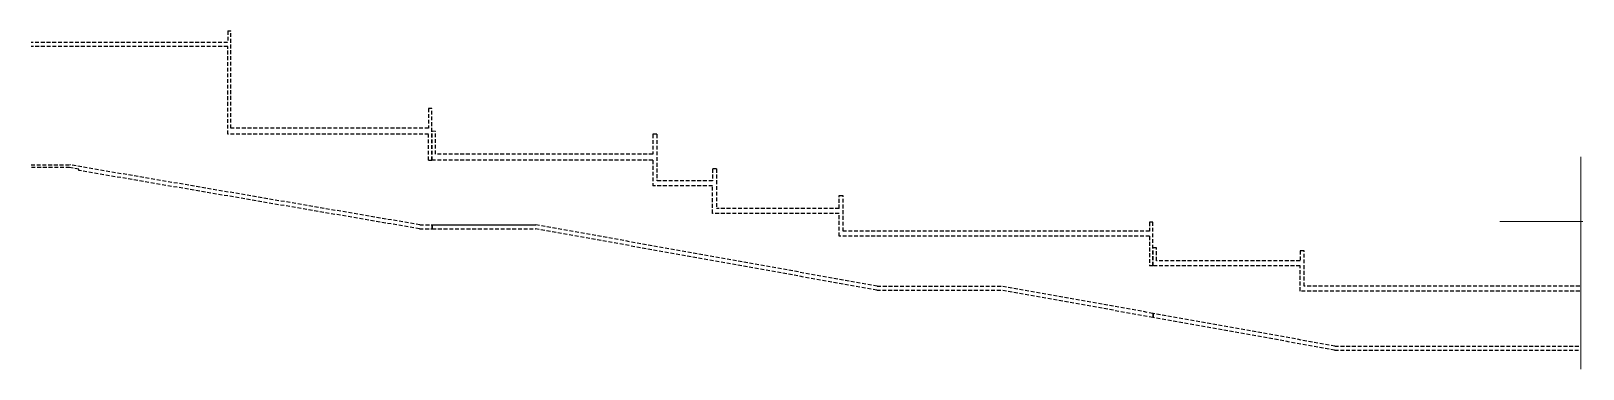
# Model space of a CAD drawing. Header units: millimetres. Extents: x -26249 to 60250, y -21218 to 23336.
# Drawn here: x 23597 to 31353, y 6942 to 8634 of the extents above; entities that cross this region are included whole.
import ezdxf

# ---------------------------------------------------------------- set-up
doc = ezdxf.new("R2010")
doc.units = ezdxf.units.MM
doc.linetypes.add('CACHEX2', pattern=[19.05, 12.7, -6.35])
doc.layers.add('01_linteaux', color=2, linetype='Continuous')
doc.layers.add('01_murs_coup', color=5, linetype='Continuous', lineweight=60)

msp = doc.modelspace()

# ---------------------------------------------------------------- linework, layer by layer
at = {"layer": '01_linteaux', "linetype": 'CACHEX2', "ltscale": 1.5}
for p, q in [((24580.163, 8634.48), (24596.163, 8634.48)), ((24580.163, 8634.48), (24580.163, 8577.204)), ((24596.163, 8147.203), (24596.163, 8634.48)), ((24579.656, 8577.204), (23597.086, 8577.204)), ((24580.163, 8557.204), (23597.086, 8557.204)), ((24580.163, 8117.203), (24580.163, 8557.204)), ((25599.972, 8247.203), (25584.086, 8247.203)), ((25584.086, 8247.203), (25584.086, 8147.203)), ((25599.972, 7987.203), (25599.972, 8247.203)), ((25584.086, 8147.203), (24596.163, 8147.203)), ((25584.086, 8117.203), (24580.163, 8117.203)), ((25584.086, 7987.203), (25584.086, 8117.123)), ((25601.972, 8134.203), (25617.972, 8132.203)), ((25601.972, 7987.203), (25601.972, 8134.203)), ((25617.972, 8017.203), (25617.972, 8132.203)), ((26704.118, 8117.203), (26704.118, 8017.203)), ((26724.118, 8117.203), (26704.118, 8117.203)), ((26724.118, 8117.203), (26724.118, 7884.203)), ((26704.118, 8017.203), (25617.972, 8017.203)), ((23597.086, 7964.195), (23791.051, 7964.195)), ((23789.944, 7951.195), (23597.086, 7951.195)), ((23835.352, 7943.406), (23789.944, 7951.195)), ((25540.023, 7664.204), (23791.051, 7964.195)), ((23835.352, 7936.304), (23835.352, 7943.406)), ((25538.32, 7644.204), (23835.352, 7936.304)), ((25584.086, 7987.203), (25599.972, 7987.203)), ((26704.118, 7987.203), (25601.972, 7987.203)), ((26704.118, 7987.203), (26704.118, 7859.203)), ((27002.682, 7944.203), (27002.682, 7884.203)), ((27022.682, 7944.203), (27002.682, 7944.203)), ((27022.682, 7944.203), (27022.682, 7746.204)), ((27002.682, 7859.203), (26704.118, 7859.203)), ((27002.682, 7884.203), (26724.118, 7884.203)), ((27002.682, 7721.204), (27002.682, 7859.203)), ((27635.21, 7746.204), (27635.21, 7810.204)), ((27635.21, 7810.204), (27655.21, 7810.204)), ((27655.21, 7632.204), (27655.21, 7810.204)), ((27655.21, 7632.204), (27655.21, 7810.204)), ((27635.21, 7721.204), (27002.682, 7721.204)), ((27635.21, 7746.204), (27022.682, 7746.204)), ((27635.21, 7607.204), (27635.21, 7721.204)), ((25538.32, 7644.204), (25599.972, 7644.204)), ((25540.023, 7664.204), (25599.972, 7664.204)), ((25599.972, 7664.204), (25599.972, 7644.204)), ((25601.972, 7664.204), (26119.023, 7664.204)), ((25601.972, 7664.204), (25601.972, 7644.148)), ((25601.972, 7644.148), (26117.549, 7644.148)), ((25622.01, 7664.148), (26119.334, 7664.148)), ((27823.549, 7337.148), (26117.549, 7644.148)), ((27825.334, 7357.148), (26119.334, 7664.148)), ((29186.683, 7607.204), (27635.21, 7607.204)), ((29186.683, 7632.204), (27655.21, 7632.204)), ((29186.683, 7677.204), (29186.683, 7632.204)), ((29202.682, 7677.204), (29186.683, 7677.204)), ((29186.683, 7607.204), (29186.683, 7459.242)), ((29202.682, 7459.242), (29202.682, 7677.204)), ((29220.682, 7549.242), (29204.682, 7549.242)), ((29204.682, 7459.242), (29204.682, 7549.242)), ((29220.682, 7484.242), (29220.682, 7549.242)), ((29959.064, 7534.242), (29939.064, 7534.242)), ((29939.064, 7534.242), (29939.064, 7484.242)), ((29959.064, 7357.204), (29959.064, 7534.242)), ((29202.682, 7459.242), (29186.683, 7459.242)), ((29939.064, 7459.242), (29204.682, 7459.242)), ((29939.064, 7484.242), (29220.682, 7484.242)), ((29939.064, 7332.203), (29939.064, 7459.242)), ((27823.549, 7337.148), (28444.507, 7337.148)), ((27825.334, 7357.148), (28446.293, 7357.148)), ((29202.682, 7200.679), (28444.507, 7337.148)), ((29202.682, 7221.001), (28446.293, 7357.148)), ((31336.643, 7332.203), (29939.064, 7332.203)), ((31336.643, 7357.204), (29959.064, 7357.204)), ((29202.682, 7221.001), (29202.682, 7200.679)), ((30112.687, 7057.203), (29204.682, 7220.641)), ((29204.682, 7220.641), (29204.682, 7200.319)), ((30111.618, 7037.074), (29204.682, 7200.319)), ((30111.618, 7037.074), (31336.646, 7037.234)), ((30112.606, 7057.148), (31332.567, 7057.148))]:
    msp.add_line(p, q, dxfattribs=at)
at = {"layer": '01_murs_coup', "linetype": 'Continuous', "lineweight": 5}
for p, q in [((31342.643, 6942.359), (31342.643, 8005.106)), ((30936.567, 7680.148), (31352.567, 7680.148))]:
    msp.add_line(p, q, dxfattribs=at)

doc.saveas('drawing.dxf')
